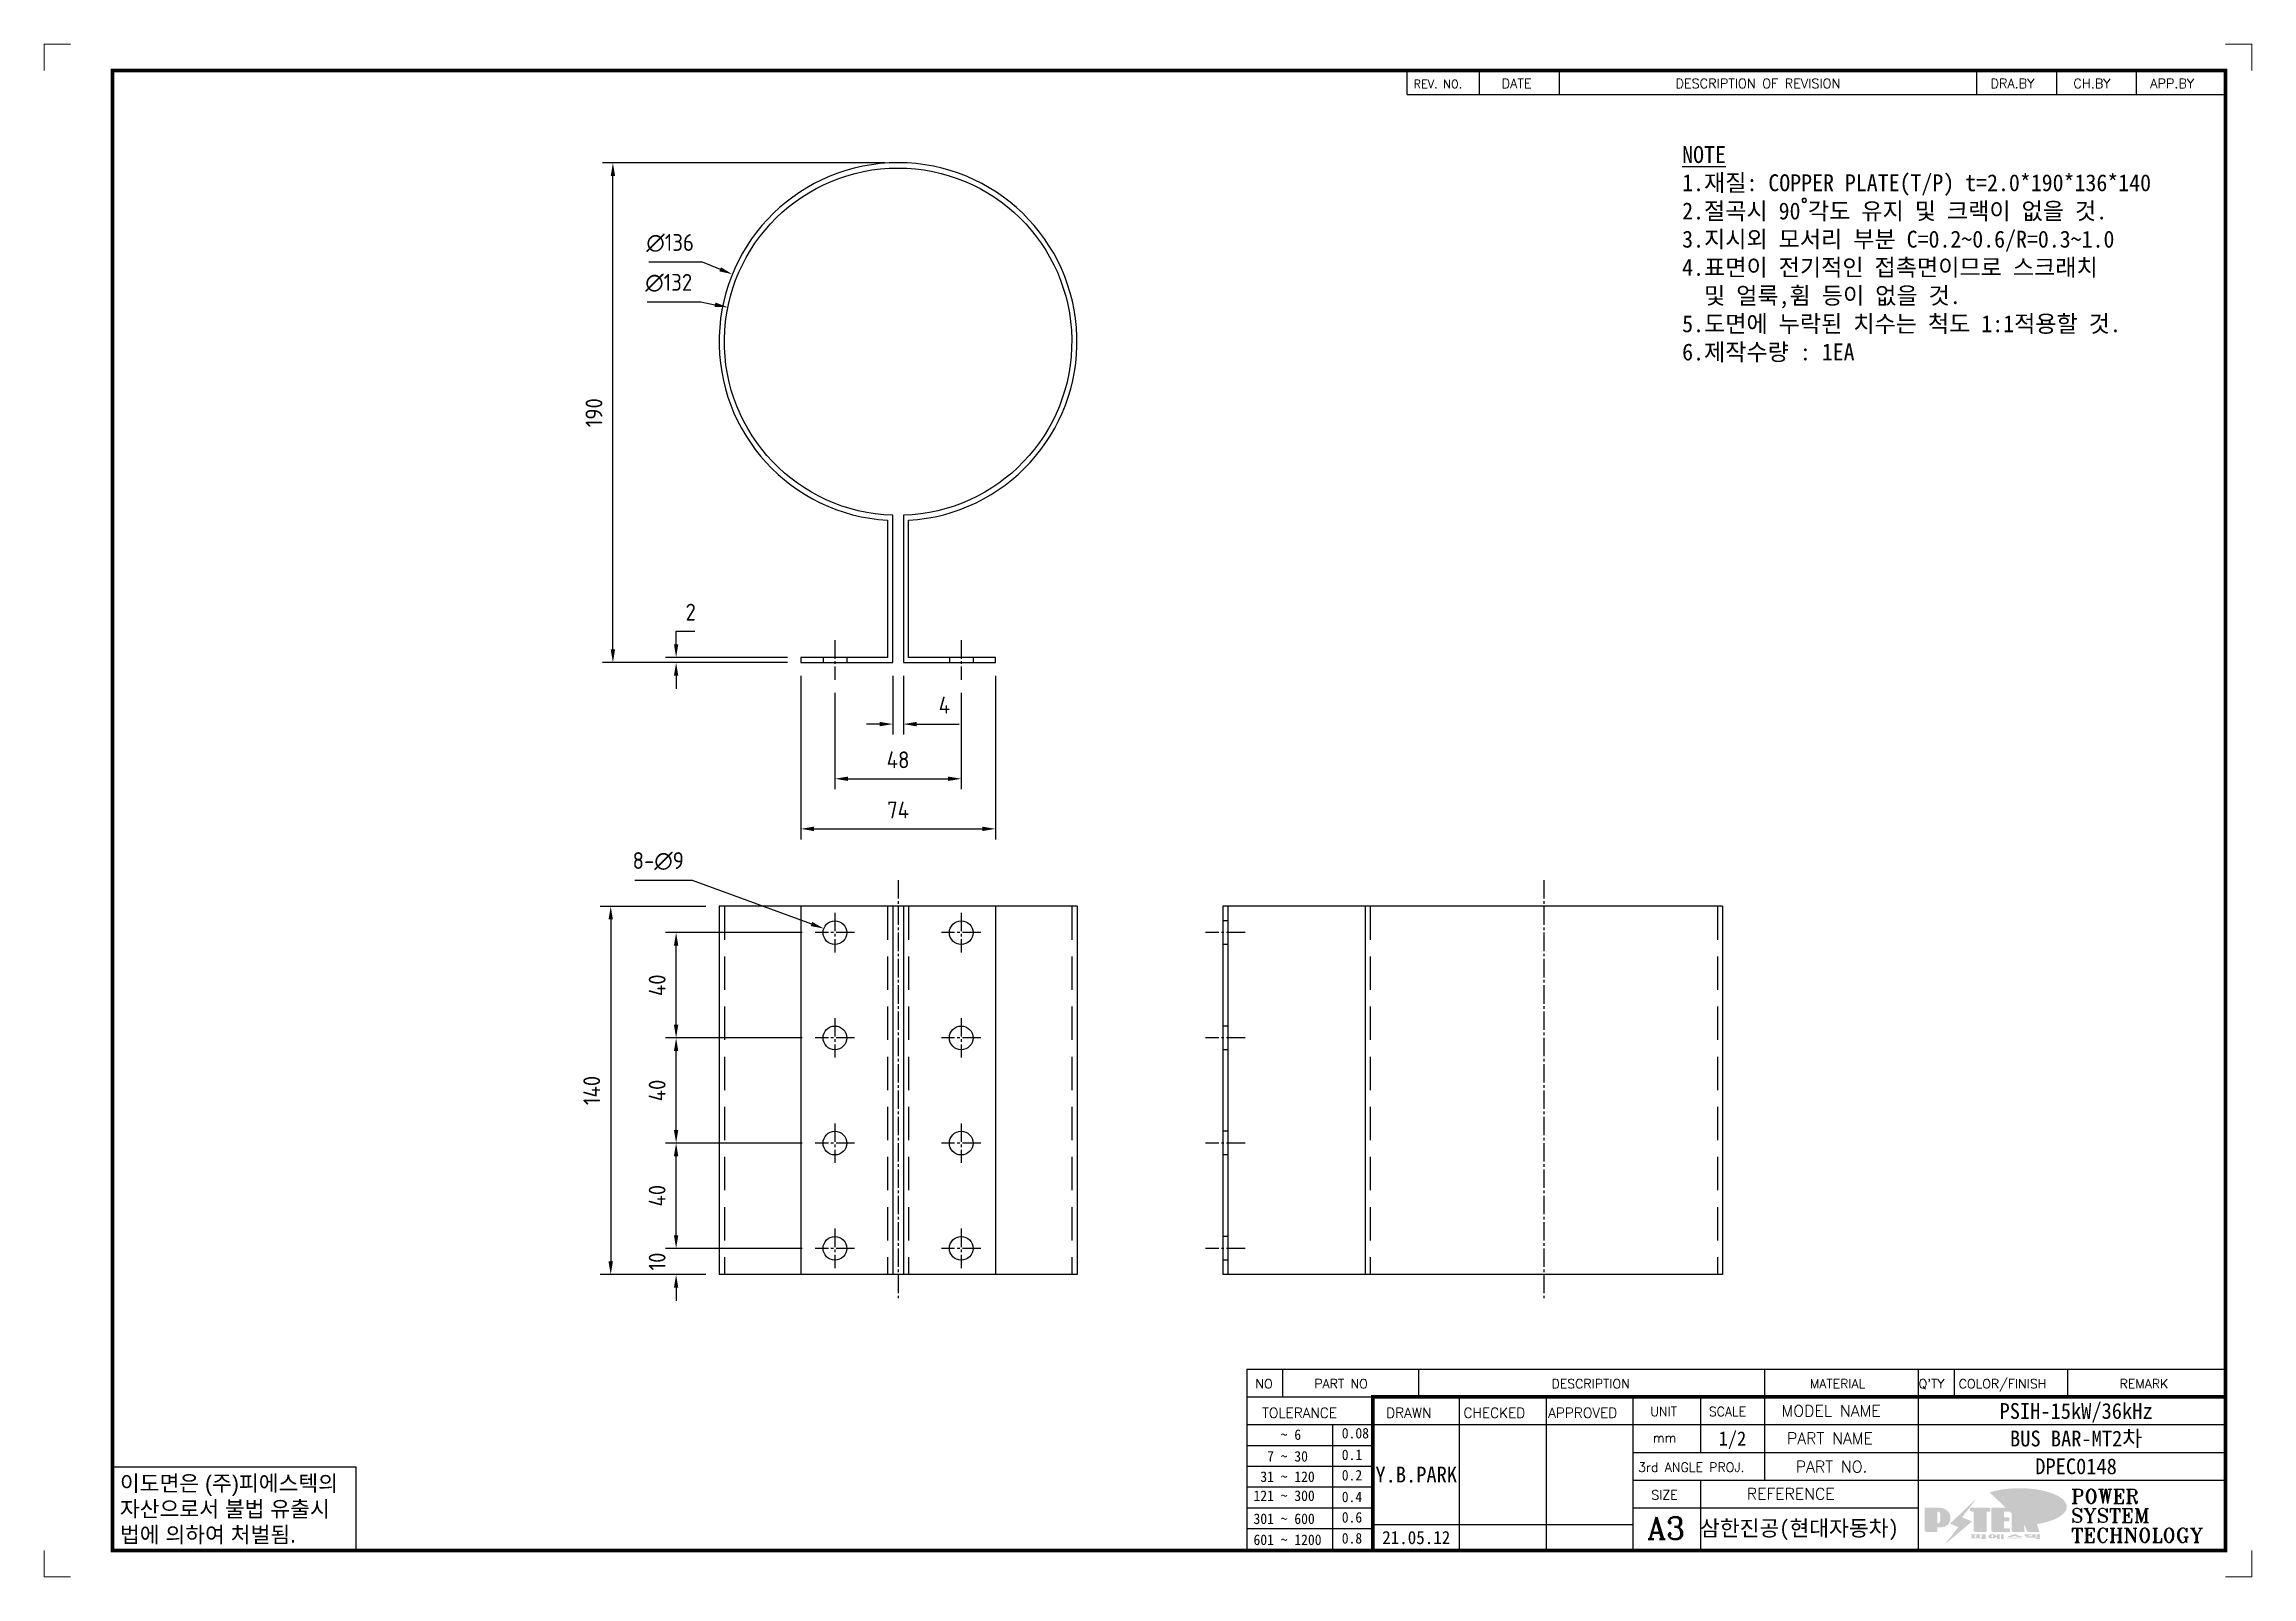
# Model space of a CAD drawing. Header units: millimetres. Extents: x 0 to 3119, y 0 to 1334.
# Drawn here: x 1318 to 2157, y 0 to 583 of the extents above; entities that cross this region are included whole.
import ezdxf
from ezdxf.enums import TextEntityAlignment as Align

# ---------------------------------------------------------------- set-up
doc = ezdxf.new("R2010")
doc.units = ezdxf.units.MM
for name, pattern in [('CENTER1', [10, 7, -1, 1, -1]), ('HIDDEN2', [4.7625, 3.175, -1.5875]), ('HIDDENX2', [19.05, 12.7, -6.35])]:
    doc.linetypes.add(name, pattern=pattern)
doc.layers.add('FORMAT-1', color=7, linetype='Continuous')
doc.layers.add('line', color=3, linetype='Continuous')
doc.styles.add('h1', font='')
doc.styles.add('HAN', font='')
doc.styles.add('RC', font='ROMANC.SHX')
doc.styles.add('ROMANT', font='romant')
doc.styles.get("Standard").update_dxf_attribs({"font": 'ISOCP.SHX', "bigfont": 'WHGTXT.SHX'})
doc.styles.get('h1').set_extended_font_data('New Gulim')
doc.styles.get('HAN').set_extended_font_data('GulimChe')
doc.dimstyles.new('PS-2', dxfattribs={"dimscale": 2, "dimtxt": 3.2, "dimasz": 2.5, "dimexe": 2, "dimexo": 2.5, "dimgap": 2, "dimtad": 1, "dimtoh": 1, "dimrnd": 0.01, "dimzin": 12, "dimdsep": 46, "dimtxsty": 'Standard', "dimcen": 0, "dimclrt": 2, "dimazin": 3, "dimtfac": 1, "dimtofl": 0, "dimtmove": 0, "dimatfit": 3, "dimfxl": 0, "dimtolj": 1, "dimtzin": 0, "dimarcsym": 0})

msp = doc.modelspace()

# ---------------------------------------------------------------- texts
at = {"color": 2, "insert": (1940.173, 543.849, 0.017), "char_height": 6.42978, "width": 794.61738, "attachment_point": 1, "style": 'HAN'}
msp.add_mtext('{\\LNOTE\\P}1.재질: COPPER PLATE(T/P) t=2.0*190*136*140\\P2.절곡시 90˚각도 유지 및 크랙이 없을 것.\\P3.지시외 모서리 부분 C=0.2~0.6/R=0.3~1.0\\P4.표면이 전기적인 접촉면이므로 스크래치\\P  및 얼룩,휨 등이 없을 것.\\P5.도면에 누락된 치수는 척도 1:1적용할 것.\\P{\\C1;6.제작수량 : 1EA}', dxfattribs=at)

# ---------------------------------------------------------------- blocks, each defined once
blk = doc.blocks.new('t3')
for p, q in [((0, 15.88), (46.25, 15.88)), ((0, 15.88), (0, 0)), ((46.25, 15.88), (46.25, 0)), ((0, 0), (46.25, 0))]:
    blk.add_line(p, q)
at = {"color": 1, "style": 'h1'}
for s, p in [('이도면은 (주)피에스텍의', (1.4, 11.29)), ('자산으로서 불법 유출시', (1.4, 6.41)), ('법에 의하여 처벌됨.', (1.4, 1.52))]:
    blk.add_text(s, height=3, dxfattribs=at).set_placement(p)
blk = doc.blocks.new('new LOGO')
at = {"layer": 'line'}
h = blk.add_hatch(color=1, dxfattribs=at)
h.paths.add_polyline_path([(41.5, 16.4), (54.3, 16.4, 1), (54.3, 82.9), (0, 82.9), (0, -0.1), (41.5, -0.1)])
h.paths.add_polyline_path([(41.5, 27.9), (41.5, 71.9), (43.6, 71.9, -0.414214), (54.6, 60.9), (54.6, 38.9, -0.414214), (43.6, 27.9)], flags=16)
h.paths.add_polyline_path([(214.7, 71.9), (227.5, 71.9), (227.5, 82.9), (159.7, 82.9), (159.7, 71.9), (172.5, 71.9), (172.5, -0.1), (214.7, -0.1)])
h.paths.add_polyline_path([(276, 37.4), (294.8, 37.4), (294.8, 49.1), (276, 49.1), (276, 71.9), (294.8, 71.9), (294.8, 82.9), (234.5, 82.9), (234.5, -0.1), (297, -0.1), (297, 10.9), (276, 10.9)])
h.paths.add_polyline_path([(347.2, 35.2), (359.7, -0.1), (400.5, -0.1), (379.6, 66.8), (399.7, 82.9), (380.6, 82.9), (347.2, 61.6), (347.2, 82.9), (305.5, 82.9), (305.5, -0.1), (347.2, -0.1)])
h = blk.add_hatch(color=250, dxfattribs=at)
h.paths.add_polyline_path([(44.5, 69.4), (46.6, 69.4, -0.129793), (52, 68, 0.221832), (43.6, 71.9), (41.5, 71.9), (41.5, 27.9), (43.6, 27.9, 0.02048), (44.5, 28)], flags=17)
h.paths.add_polyline_path([(44.5, 13.9), (57.3, 13.9, 0.72362), (77.1, 73.9, -0.679777), (54.3, 16.4), (41.5, 16.4), (41.5, -0.1), (3, -0.1), (3, -2.6), (44.5, -2.6)])
h.paths.add_polyline_path([(117.9, 14.2), (71.5, -44.4), (77.1, -39.6), (120.8, 15.6), (92, 28.9), (173.3, 106), (177.5, 111.4), (89.1, 27.6)])
h.paths.add_polyline_path([(162.7, 71.9), (162.7, 69.4), (172.5, 69.4), (172.5, 71.9)], flags=17)
h.paths.add_polyline_path([(217.7, 69.4), (230.5, 69.4), (230.5, 80.4), (227.5, 80.4), (227.5, 71.9), (214.7, 71.9), (214.7, -0.1), (175.5, -0.1), (175.5, -2.6), (217.7, -2.6)])
h.paths.add_polyline_path([(297.8, 46.6), (294.8, 46.6), (294.8, 37.4), (276, 37.4), (276, 10.9), (279, 10.9), (279, 34.9), (297.8, 34.9)])
h.paths.add_polyline_path([(300, 8.4), (297, 8.4), (297, -0.1), (237.5, -0.1), (237.5, -2.6), (300, -2.6)])
h.paths.add_polyline_path([(297.8, 80.4), (294.8, 80.4), (294.8, 71.9), (276, 71.9), (276, 49.1), (279, 49.1), (279, 69.4), (297.8, 69.4)])
h.paths.add_polyline_path([(350.2, 80.4), (347.2, 80.4), (347.2, 61.6), (350.2, 63.5)])
h.paths.add_polyline_path([(350.2, 26.7), (347.2, 35.2), (347.2, -0.1), (308.5, -0.1), (308.5, -2.6), (350.2, -2.6)])
h.paths.add_polyline_path([(402.7, 80.4), (396.5, 80.4), (379.6, 66.8), (400.5, -0.1), (361.8, -0.1), (362.7, -2.6), (403.5, -2.6), (382.6, 64.3)])
blk.add_hatch(color=5, dxfattribs=at).paths.add_polyline_path([(166.3, 35), (131, 49), (180.4, 112.7), (92, 28.9), (120.8, 15.6), (74.4, -43)])
h = blk.add_hatch(color=253, dxfattribs=at)
edge = h.paths.add_edge_path()
edge.add_ellipse((333.9, 86.4), major_axis=(-165.9, 0), ratio=0.39426, start_angle=111.51268, end_angle=334.46902)
edge.add_ellipse((314.1, 81.2), major_axis=(-153.7, 0), ratio=0.40699, start_angle=121.30662, end_angle=327.74369, ccw=False)
edge.add_line((394, 27.8), (394.7, 25.6))
h = blk.add_hatch(color=250, dxfattribs=at)
edge = h.paths.add_edge_path()
edge.add_ellipse((237.8, -17.6), major_axis=(-14.3, 0), ratio=0.526336, start_angle=192.2456, end_angle=269.07481)
edge.add_line((238.1, -10.1), (237.6, -10.1))
edge.add_ellipse((237.8, -17.6), major_axis=(-14.3, 0), ratio=0.526336, start_angle=270.92519, end_angle=449.07481)
edge.add_line((237.6, -25.1), (238.1, -25.1))
edge.add_ellipse((237.8, -17.6), major_axis=(-14.3, 0), ratio=0.526336, start_angle=450.92519, end_angle=527.7544)
edge.add_line((251.7, -19.2), (254.1, -19.2))
edge.add_line((254.1, -19.2), (254.1, -27.1))
edge.add_line((254.1, -27.1), (263.1, -27.1))
edge.add_line((263.1, -27.1), (263.1, -10.1))
edge.add_line((263.1, -10.1), (254.1, -10.1))
edge.add_line((254.1, -10.1), (254.1, -16))
edge.add_line((254.1, -16), (251.7, -16))
h.paths.add_polyline_path([(241, -16.4), (241, -18.7, -1), (234.4, -18.7), (234.4, -16.4, -1)], flags=16)
h.paths.add_polyline_path([(278.2, -10.1), (268.1, -10.1), (268.1, -27.1), (278.2, -27.1)])
h.paths.add_polyline_path([(310.3, -10.1), (310.3, -11.1, -0.157169), (289.3, -17.5), (294, -19.9, 0.128407), (316.3, -15.9, 0.128407), (338.6, -19.9), (343.3, -17.5, -0.157169), (322.2, -11.1), (322.2, -10.1)])
h.paths.add_polyline_path([(342.1, -25.1), (342.1, -22.3), (290.4, -22.3), (290.4, -25.1)])
h.paths.add_polyline_path([(352, -10.1), (352, -16.2, 0.414214), (354, -18.2), (378.7, -18.2), (378.7, -19.6), (390.2, -19.6), (390.2, -10.1), (378.7, -10.1), (378.7, -13.6), (374.7, -13.6), (374.7, -15.1), (378.7, -15.1), (378.7, -16.2), (364.7, -16.2), (364.7, -15.1), (371.2, -15.1), (371.2, -13.6), (364.7, -13.6), (364.7, -12.6), (374.7, -12.6), (374.7, -10.1)])
h.paths.add_polyline_path([(393.8, -10.1), (393.8, -19.6), (405, -19.6), (405, -10.1)])
h.paths.add_polyline_path([(405, -27.1), (405, -20.9), (356.8, -20.9), (356.8, -23), (391.8, -23), (391.8, -27.1)])
h.paths.add_polyline_path([(200.4, -10.1), (200.4, -22.3), (193.2, -22.3), (193.2, -12.6), (196.6, -12.6), (196.6, -10.1), (161, -10.1), (161, -12.6), (164.5, -12.6), (164.5, -22.3), (161, -22.3), (161, -25.1), (200.4, -25.1), (200.4, -27.1), (213.9, -27.1), (213.9, -10.1)])
h.paths.add_polyline_path([(182, -12.6), (175.6, -12.6), (175.6, -22.3), (182, -22.3)], flags=17)
blk = doc.blocks.new('format-3')
at = {"color": 3, "lineweight": 9}
for p, q in [((0, 286.3), (0, 291.3)), ((5, 291.3), (0, 291.3)), ((414.5, 291.3), (419.5, 291.3)), ((419.5, 286.3), (419.5, 291.3)), ((0, 5), (0, 0)), ((419.5, 5), (419.5, 0)), ((5, 0), (0, 0)), ((414.5, 0), (419.5, 0))]:
    blk.add_line(p, q, dxfattribs=at)
at = {"color": 180}
for p, q in [((258.97, 281.75), (258.97, 286.3)), ((272.71, 281.75), (272.71, 286.3)), ((287.94, 281.75), (287.94, 286.3)), ((367.22, 281.75), (367.22, 286.3)), ((382.45, 281.75), (382.45, 286.3)), ((397.61, 281.75), (397.61, 286.3)), ((258.97, 281.75), (414.5, 281.75)), ((228.5, 39.49), (228.5, 5)), ((228.5, 39.49), (414.5, 39.49)), ((235.29, 39.49), (235.29, 34.21)), ((261.24, 34.21), (261.24, 39.49)), ((326.9, 39.49), (326.9, 34.21)), ((356.11, 39.49), (356.11, 34.21)), ((362.93, 39.49), (362.93, 34.21)), ((384.48, 39.49), (384.48, 34.21)), ((228.5, 34.21), (252.48, 34.21)), ((268.96, 5), (268.96, 34.21)), ((285.45, 5), (285.45, 34.21)), ((301.94, 5), (301.94, 34.21)), ((314.72, 34.21), (314.72, 23.65)), ((326.9, 34.21), (326.9, 18.37)), ((356.11, 34.21), (356.11, 5)), ((228.5, 28.93), (252.48, 28.93)), ((244.89, 5.23), (244.89, 28.93)), ((252.48, 28.93), (414.5, 28.93)), ((228.5, 24.98), (252.48, 24.98)), ((228.5, 21.03), (252.48, 21.03)), ((301.94, 23.65), (414.5, 23.65)), ((228.5, 17.08), (252.48, 17.08)), ((301.94, 18.37), (414.5, 18.37)), ((314.72, 18.37), (314.72, 5)), ((228.5, 13.13), (252.48, 13.13)), ((301.94, 13.09), (356.11, 13.09)), ((228.5, 9.18), (252.48, 9.18)), ((252.48, 9.95), (301.94, 9.95))]:
    blk.add_line(p, q, dxfattribs=at)
at = {"const_width": 0.7}
blk.add_lwpolyline([(252.48, 5), (252.48, 34.21), (414.5, 34.21)], dxfattribs=at)
at = {"layer": 'FORMAT-1', "const_width": 0.7}
blk.add_lwpolyline([(13, 5), (13, 286.3), (414.5, 286.3), (414.5, 5)], close=True, dxfattribs=at)
blk.add_blockref('t3', (13, 5))
at = {"xscale": 0.05400000000000027, "yscale": 0.05400000000000027, "zscale": 0.05400000000000027}
blk.add_blockref('new LOGO', (357.35, 8.65), dxfattribs=at)
at = {"color": 2}
for s, height, style, p in [('REV. NO.', 1.56, 'RC', (260.23, 282.95)), ('DATE', 1.788, 'RC', (276.95, 282.94)), ('DESCRIPTION OF REVISION', 1.7875, 'RC', (309.98, 282.94)), ('DRA.BY', 1.788, 'RC', (369.83, 282.94)), ('CH.BY', 1.788, 'RC', (385.59, 282.94)), ('APP.BY', 1.788, 'RC', (400.18, 282.94)), ('COLOR/FINISH', 1.7424, 'RC', (363.8, 35.83)), ('NO', 1.742, 'RC', (230.16, 35.83)), ('PART NO', 1.742, 'RC', (241.36, 35.83)), ('DESCRIPTION', 1.7424, 'RC', (286.43, 35.83)), ('MATERIAL', 1.742, 'RC', (335.52, 35.83)), ("Q'TY", 1.742, 'RC', (356.17, 35.83)), ('REMARK', 1.742, 'RC', (394.37, 35.83)), (' TOLERANCE', 1.9, 'RC', (230.11, 30.22)), ('DRAWN', 1.9, 'RC', (255, 30.22)), ('CHECKED', 1.9, 'RC', (269.71, 30.22)), ('APPROVED', 1.9, 'RC', (285.8, 30.22)), ('UNIT', 1.742, 'RC', (305.19, 30.55)), ('SCALE', 1.742, 'RC', (316.32, 30.55)), ('MODEL NAME', 2.178, 'RC', (330.12, 30.46)), ('    ~ 6', 2, 'HAN', (229.8, 26.03)), ('0.08', 2, 'HAN', (246.57, 26.31)), ('mm', 1.742, 'RC', (305.67, 25.56)), ('PART NAME', 2.178, 'RC', (331.17, 25.24)), ('  7 ~ 30', 2, 'HAN', (229.8, 21.91)), ('0.1', 2, 'HAN', (246.57, 22.2)), ('3rd ANGLE PROJ.', 1.7424, 'RC', (302.87, 19.97)), ('PART NO.', 2.178, 'RC', (332.84, 19.85)), (' 31 ~ 120', 2, 'HAN', (229.8, 18.04)), ('0.2', 2, 'HAN', (246.57, 18.32)), ('REFERENCE', 2.178, 'RC', (323.52, 14.69)), ('121 ~ 300', 2, 'HAN', (229.8, 14.42)), ('0.4', 2, 'HAN', (246.57, 14.2)), ('SIZE', 1.742, 'RC', (305.39, 14.71)), ('301 ~ 600', 2, 'HAN', (229.8, 10.04)), ('0.6', 2, 'HAN', (246.57, 10.32)), ('601 ~ 1200', 2, 'HAN', (229.8, 6.05)), ('0.8', 2, 'HAN', (246.57, 6.33))]:
    blk.add_text(s, height=height, dxfattribs=dict(at, style=style)).set_placement(p)
at = {"style": 'ROMANT'}
for s, p in [('POWER', (385.15, 13.96)), ('SYSTEM', (385.15, 10.31)), ('TECHNOLOGY', (385.15, 6.56))]:
    blk.add_text(s, height=2.7, dxfattribs=at).set_placement(p)
at = {"color": 2, "lineweight": 25, "style": 'RC'}
blk.add_text('A3', height=4.182, dxfattribs=at).set_placement((304.61, 7.14))
at = {"style": 'HAN'}
for tag, height, p in [('MODEL-NAME', 3, (386.1, 31.53)), ('SCALE', 2.7, (320.81, 26.29)), ('PART-NAME', 3, (386.1, 26.29)), ('CH-BY', 3, (277.21, 19.44)), ('PART-NO', 3, (386.1, 21.01)), ('DRA-BY', 3, (260.72, 19.44)), ('APP-BY', 3, (293.7, 19.44)), ('DRA-DATE', 2.5, (260.72, 7.47)), ('CH-DATE', 2.5, (277.21, 7.47)), ('APP-DATE', 2.5, (293.7, 7.47)), ('관련업체', 3, (333.52, 9.26))]:
    blk.add_attdef(tag, text='', height=height, dxfattribs=at).set_placement(p, align=Align.MIDDLE_CENTER)
blk = doc.blocks.new('A$C2E256715')
at = {"color": 6}
for p, q in [((-136, 70), (-136, -70)), ((0, 70), (-136, 70)), ((0, 70), (0, -70)), ((0, -70), (-136, -70))]:
    blk.add_line(p, q, dxfattribs=at)
at = {"color": 2, "linetype": 'HIDDENX2'}
for p, q in [((-134, 70), (-134, -70)), ((-2, 70), (-2, -70))]:
    blk.add_line(p, q, dxfattribs=at)
blk = doc.blocks.new('*D122')
at = {"color": 0, "lineweight": -2}
for p, q in [((1557.84, 129.87), (1557.84, 134.87)), ((1605.7, 124.87), (1553.84, 124.87)), ((1569.2, 114.87), (1553.84, 114.87)), ((1557.84, 109.87), (1557.84, 104.87))]:
    blk.add_line(p, q, dxfattribs=at)
at = {"color": 0}
for points in [[(1557.01, 129.87), (1558.67, 129.87), (1557.84, 124.87)], [(1557.01, 109.87), (1558.67, 109.87), (1557.84, 114.87)]]:
    blk.add_solid(points, dxfattribs=at)
at = {"layer": 'Defpoints', "color": 0}
for p in [(1557.84, 124.87), (1610.7, 124.87), (1574.2, 114.87)]:
    blk.add_point(p, dxfattribs=at)
at = {"color": 2, "insert": (1550.64, 119.87), "char_height": 6.4, "attachment_point": 5, "rotation": 90}
blk.add_mtext('\\A1;10', dxfattribs=at)
blk = doc.blocks.new('*D123')
at = {"color": 0, "lineweight": -2}
for p, q in [((1605.7, 164.87), (1553.84, 164.87)), ((1557.84, 129.87), (1557.84, 159.87)), ((1605.7, 124.87), (1553.84, 124.87))]:
    blk.add_line(p, q, dxfattribs=at)
at = {"color": 0}
for points in [[(1557.01, 159.87), (1558.67, 159.87), (1557.84, 164.87)], [(1557.01, 129.87), (1558.67, 129.87), (1557.84, 124.87)]]:
    blk.add_solid(points, dxfattribs=at)
at = {"layer": 'Defpoints', "color": 0}
for p in [(1557.84, 164.87), (1610.7, 164.87), (1610.7, 124.87)]:
    blk.add_point(p, dxfattribs=at)
at = {"color": 2, "insert": (1550.64, 144.87), "char_height": 6.4, "attachment_point": 5, "rotation": 90}
blk.add_mtext('\\A1;40', dxfattribs=at)
blk = doc.blocks.new('*D124')
at = {"color": 0, "lineweight": -2}
for p, q in [((1605.7, 204.87), (1553.84, 204.87)), ((1557.84, 169.87), (1557.84, 199.87)), ((1605.7, 164.87), (1553.84, 164.87))]:
    blk.add_line(p, q, dxfattribs=at)
at = {"color": 0}
for points in [[(1557.01, 199.87), (1558.67, 199.87), (1557.84, 204.87)], [(1557.01, 169.87), (1558.67, 169.87), (1557.84, 164.87)]]:
    blk.add_solid(points, dxfattribs=at)
at = {"layer": 'Defpoints', "color": 0}
for p in [(1557.84, 204.87), (1610.7, 204.87), (1610.7, 164.87)]:
    blk.add_point(p, dxfattribs=at)
at = {"color": 2, "insert": (1550.64, 184.87), "char_height": 6.4, "attachment_point": 5, "rotation": 90}
blk.add_mtext('\\A1;40', dxfattribs=at)
blk = doc.blocks.new('*D125')
at = {"color": 0, "lineweight": -2}
for p, q in [((1605.7, 244.87), (1553.84, 244.87)), ((1557.84, 209.87), (1557.84, 239.87)), ((1605.7, 204.87), (1553.84, 204.87))]:
    blk.add_line(p, q, dxfattribs=at)
at = {"color": 0}
for points in [[(1557.01, 239.87), (1558.67, 239.87), (1557.84, 244.87)], [(1557.01, 209.87), (1558.67, 209.87), (1557.84, 204.87)]]:
    blk.add_solid(points, dxfattribs=at)
at = {"layer": 'Defpoints', "color": 0}
for p in [(1557.84, 244.87), (1610.7, 244.87), (1610.7, 204.87)]:
    blk.add_point(p, dxfattribs=at)
at = {"color": 2, "insert": (1550.64, 224.87), "char_height": 6.4, "attachment_point": 5, "rotation": 90}
blk.add_mtext('\\A1;40', dxfattribs=at)
blk = doc.blocks.new('*D126')
at = {"color": 0, "lineweight": -2}
for p, q in [((1569.2, 254.87), (1528.99, 254.87)), ((1532.99, 249.87), (1532.99, 119.87)), ((1569.2, 114.87), (1528.99, 114.87))]:
    blk.add_line(p, q, dxfattribs=at)
at = {"color": 0}
for points in [[(1532.16, 249.87), (1533.82, 249.87), (1532.99, 254.87)], [(1532.16, 119.87), (1533.82, 119.87), (1532.99, 114.87)]]:
    blk.add_solid(points, dxfattribs=at)
at = {"layer": 'Defpoints', "color": 0}
for p in [(1574.2, 254.87), (1532.99, 114.87), (1574.2, 114.87)]:
    blk.add_point(p, dxfattribs=at)
at = {"color": 2, "insert": (1525.79, 184.87), "char_height": 6.4, "attachment_point": 5, "rotation": 90}
blk.add_mtext('\\A1;140', dxfattribs=at)
blk = doc.blocks.new('*D127')
at = {"color": 0, "lineweight": -2}
for p, q in [((1640.2, 342.51), (1640.2, 320.14)), ((1644.2, 342.51), (1644.2, 320.14)), ((1635.2, 324.14), (1630.2, 324.14)), ((1649.2, 324.14), (1665.4, 324.14))]:
    blk.add_line(p, q, dxfattribs=at)
at = {"color": 0}
for points in [[(1635.2, 324.98), (1635.2, 323.31), (1640.2, 324.14)], [(1649.2, 324.98), (1649.2, 323.31), (1644.2, 324.14)]]:
    blk.add_solid(points, dxfattribs=at)
at = {"layer": 'Defpoints', "color": 0}
for p in [(1640.2, 347.51), (1644.2, 347.51), (1644.2, 324.14)]:
    blk.add_point(p, dxfattribs=at)
at = {"color": 2, "insert": (1659.8, 331.34), "char_height": 6.4, "attachment_point": 5}
blk.add_mtext('\\A1;4', dxfattribs=at)
blk = doc.blocks.new('*D128')
at = {"color": 0, "lineweight": -2}
for p, q in [((1618.2, 336.01), (1618.2, 299.36)), ((1666.2, 336.01), (1666.2, 299.36)), ((1623.2, 303.36), (1661.2, 303.36))]:
    blk.add_line(p, q, dxfattribs=at)
at = {"color": 0}
for points in [[(1623.2, 304.19), (1623.2, 302.53), (1618.2, 303.36)], [(1661.2, 304.19), (1661.2, 302.53), (1666.2, 303.36)]]:
    blk.add_solid(points, dxfattribs=at)
at = {"layer": 'Defpoints', "color": 0}
for p in [(1618.2, 341.01), (1666.2, 341.01), (1666.2, 303.36)]:
    blk.add_point(p, dxfattribs=at)
at = {"color": 2, "insert": (1642.2, 310.56), "char_height": 6.4, "attachment_point": 5}
blk.add_mtext('\\A1;48', dxfattribs=at)
blk = doc.blocks.new('*D129')
at = {"color": 0, "lineweight": -2}
for p, q in [((1605.2, 342.51), (1605.2, 280.32)), ((1679.2, 342.51), (1679.2, 280.32)), ((1610.2, 284.32), (1674.2, 284.32))]:
    blk.add_line(p, q, dxfattribs=at)
at = {"color": 0}
for points in [[(1610.2, 285.16), (1610.2, 283.49), (1605.2, 284.32)], [(1674.2, 285.16), (1674.2, 283.49), (1679.2, 284.32)]]:
    blk.add_solid(points, dxfattribs=at)
at = {"layer": 'Defpoints', "color": 0}
for p in [(1605.2, 347.51), (1679.2, 347.51), (1679.2, 284.32)]:
    blk.add_point(p, dxfattribs=at)
at = {"color": 2, "insert": (1642.2, 291.52), "char_height": 6.4, "attachment_point": 5}
blk.add_mtext('\\A1;74', dxfattribs=at)
blk = doc.blocks.new('*D130')
at = {"color": 0, "lineweight": -2}
for p, q in [((1542.17, 264.87), (1563.91, 264.87)), ((1563.91, 264.87), (1609.28, 248.16))]:
    blk.add_line(p, q, dxfattribs=at)
at = {"color": 0}
blk.add_solid([(1609.57, 248.94), (1609, 247.37), (1613.98, 246.43)], dxfattribs=at)
at = {"layer": 'Defpoints', "color": 0}
for p in [(1613.98, 246.43), (1622.42, 243.32)]:
    blk.add_point(p, dxfattribs=at)
at = {"color": 2, "insert": (1551.04, 272.07), "char_height": 6.4, "attachment_point": 5}
blk.add_mtext('\\A1;8-∅9', dxfattribs=at)
blk = doc.blocks.new('*D131')
at = {"color": 0, "lineweight": -2}
for p, q in [((1546.84, 484.65), (1567.23, 484.65)), ((1567.23, 484.65), (1572.6, 483.57))]:
    blk.add_line(p, q, dxfattribs=at)
at = {"color": 0}
blk.add_solid([(1572.77, 484.39), (1572.44, 482.75), (1577.5, 482.58)], dxfattribs=at)
at = {"layer": 'Defpoints', "color": 0}
for p in [(1577.5, 482.58), (1706.89, 456.44)]:
    blk.add_point(p, dxfattribs=at)
at = {"color": 2, "insert": (1555.04, 491.85), "char_height": 6.4, "attachment_point": 5}
blk.add_mtext('\\A1;∅132', dxfattribs=at)
blk = doc.blocks.new('*D132')
at = {"color": 0, "lineweight": -2}
for p, q in [((1547.42, 499.8), (1567.73, 499.8)), ((1567.73, 499.8), (1574.58, 497.02))]:
    blk.add_line(p, q, dxfattribs=at)
at = {"color": 0}
blk.add_solid([(1574.89, 497.79), (1574.27, 496.25), (1579.21, 495.14)], dxfattribs=at)
at = {"layer": 'Defpoints', "color": 0}
for p in [(1579.21, 495.14), (1705.18, 443.88)]:
    blk.add_point(p, dxfattribs=at)
at = {"color": 2, "insert": (1555.57, 507), "char_height": 6.4, "attachment_point": 5}
blk.add_mtext('\\A1;∅136', dxfattribs=at)
blk = doc.blocks.new('*D133')
at = {"color": 0, "lineweight": -2}
for p, q in [((1557.84, 354.51), (1557.84, 359.51)), ((1557.84, 359.51), (1564.95, 359.51)), ((1600.2, 349.51), (1553.84, 349.51)), ((1600.2, 347.51), (1553.84, 347.51)), ((1557.84, 342.51), (1557.84, 337.51))]:
    blk.add_line(p, q, dxfattribs=at)
at = {"color": 0}
for points in [[(1557.01, 354.51), (1558.67, 354.51), (1557.84, 349.51)], [(1557.01, 342.51), (1558.67, 342.51), (1557.84, 347.51)]]:
    blk.add_solid(points, dxfattribs=at)
at = {"layer": 'Defpoints', "color": 0}
for p in [(1557.84, 349.51), (1605.2, 349.51), (1605.2, 347.51)]:
    blk.add_point(p, dxfattribs=at)
at = {"color": 2, "insert": (1563.39, 366.71), "char_height": 6.4, "attachment_point": 5}
blk.add_mtext('\\A1;2', dxfattribs=at)
blk = doc.blocks.new('*D134')
at = {"color": 0, "lineweight": -2}
for p, q in [((1637.2, 537.51), (1529.82, 537.51)), ((1533.82, 352.51), (1533.82, 532.51)), ((1600.2, 347.51), (1529.82, 347.51))]:
    blk.add_line(p, q, dxfattribs=at)
at = {"color": 0}
for points in [[(1532.99, 532.51), (1534.66, 532.51), (1533.82, 537.51)], [(1532.99, 352.51), (1534.66, 352.51), (1533.82, 347.51)]]:
    blk.add_solid(points, dxfattribs=at)
at = {"layer": 'Defpoints', "color": 0}
for p in [(1533.82, 537.51), (1642.2, 537.51), (1605.2, 347.51)]:
    blk.add_point(p, dxfattribs=at)
at = {"color": 2, "insert": (1526.62, 442.51), "char_height": 6.4, "attachment_point": 5, "rotation": 90}
blk.add_mtext('\\A1;190', dxfattribs=at)

# ---------------------------------------------------------------- dimensions: what is measured, and where the dimension line sits
for base, p1, p2, picture, middle in [((1533.822, 537.508), (1605.198, 347.508), (1642.198, 537.508), '*D134', (1526.622, 442.508)), ((1557.841, 349.508), (1605.198, 347.508), (1605.198, 349.508), '*D133', (1563.395, 366.709)), ((1532.989, 114.874), (1574.198, 254.874), (1574.198, 114.874), '*D126', (1525.789, 184.874))]:
    dim = msp.add_linear_dim(base=base, p1=p1, p2=p2, angle=90, dimstyle='PS-2')
    dim.commit()
    dim.dimension.update_dxf_attribs({"geometry": picture, "text_midpoint": middle})
for p1, p2, picture, middle in [((1705.184, 443.882), (1579.212, 495.135), '*D132', (1555.575, 499.805)), ((1706.891, 456.439), (1577.505, 482.578), '*D131', (1567.228, 484.654))]:
    dim = msp.add_diameter_dim_2p(p1=p1, p2=p2, dimstyle='PS-2')
    dim.commit()
    dim.dimension.update_dxf_attribs({"geometry": picture, "text_midpoint": middle, "dimtype": 163})
for base, p1, p2, picture, middle in [((1679.198, 284.322), (1605.198, 347.508), (1679.198, 347.508), '*D129', (1642.198, 291.522)), ((1644.198, 324.143), (1640.198, 347.508), (1644.198, 347.508), '*D127', (1659.798, 331.343)), ((1666.198, 303.36), (1618.198, 341.008), (1666.198, 341.008), '*D128', (1642.198, 310.56))]:
    dim = msp.add_linear_dim(base=base, p1=p1, p2=p2, dimstyle='PS-2')
    dim.commit()
    dim.dimension.update_dxf_attribs({"geometry": picture, "text_midpoint": middle})
dim = msp.add_diameter_dim_2p(p1=(1622.421, 243.318), p2=(1613.975, 246.429), text='8-<>', dimstyle='PS-2')
dim.commit()
dim.dimension.update_dxf_attribs({"geometry": '*D130', "text_midpoint": (1551.036, 264.869), "dimtype": 163})
for base, p1, p2, picture, middle in [((1557.841, 244.874), (1610.698, 204.874), (1610.698, 244.874), '*D125', (1550.641, 224.874)), ((1557.841, 204.874), (1610.698, 164.874), (1610.698, 204.874), '*D124', (1550.641, 184.874)), ((1557.841, 164.874), (1610.698, 124.874), (1610.698, 164.874), '*D123', (1550.641, 144.874))]:
    dim = msp.add_linear_dim(base=base, p1=p1, p2=p2, angle=90, dimstyle='PS-2', override={"dimtmove": 1})
    dim.commit()
    dim.dimension.update_dxf_attribs({"geometry": picture, "text_midpoint": middle})
dim = msp.add_linear_dim(base=(1557.841, 124.874), p1=(1574.198, 114.874), p2=(1610.698, 124.874), angle=90, dimstyle='PS-2')
dim.commit()
dim.dimension.update_dxf_attribs({"geometry": '*D122', "text_midpoint": (1557.841, 119.874), "dimtype": 160})

# ---------------------------------------------------------------- linework, layer by layer
at = {"color": 1, "linetype": 'CENTER1'}
for p, q in [((1618.198, 356.008), (1618.198, 341.008)), ((1666.198, 356.008), (1666.198, 341.008)), ((1642.198, 264.874), (1642.198, 104.874)), ((1887.554, 264.874), (1887.554, 104.874)), ((1618.198, 252.374), (1618.198, 237.374)), ((1666.198, 252.374), (1666.198, 237.374)), ((1625.698, 244.874), (1610.698, 244.874)), ((1673.698, 244.874), (1658.698, 244.874)), ((1774.054, 244.873), (1759.054, 244.873)), ((1618.198, 212.374), (1618.198, 197.374)), ((1666.198, 212.374), (1666.198, 197.374)), ((1625.698, 204.874), (1610.698, 204.874)), ((1673.698, 204.874), (1658.698, 204.874)), ((1774.054, 204.873), (1759.054, 204.873)), ((1618.198, 172.374), (1618.198, 157.374)), ((1666.198, 172.374), (1666.198, 157.374)), ((1625.698, 164.874), (1610.698, 164.874)), ((1673.698, 164.874), (1658.698, 164.874)), ((1774.054, 164.873), (1759.054, 164.873)), ((1618.198, 132.374), (1618.198, 117.374)), ((1666.198, 132.374), (1666.198, 117.374)), ((1625.698, 124.874), (1610.698, 124.874)), ((1673.698, 124.874), (1658.698, 124.874)), ((1774.054, 124.873), (1759.054, 124.873))]:
    msp.add_line(p, q, dxfattribs=at)
at = {"color": 2, "linetype": 'HIDDEN2'}
for p, q in [((1613.698, 349.508), (1613.698, 347.508)), ((1622.698, 349.508), (1622.698, 347.508)), ((1661.698, 349.508), (1661.698, 347.508)), ((1670.698, 349.508), (1670.698, 347.508)), ((1767.554, 249.373), (1765.554, 249.373)), ((1767.554, 240.373), (1765.554, 240.373)), ((1767.554, 209.373), (1765.554, 209.373)), ((1767.554, 200.373), (1765.554, 200.373)), ((1767.554, 169.373), (1765.554, 169.373)), ((1767.554, 160.373), (1765.554, 160.373)), ((1767.554, 129.373), (1765.554, 129.373)), ((1767.554, 120.373), (1765.554, 120.373))]:
    msp.add_line(p, q, dxfattribs=at)
at = {"color": 6}
for p, q in [((1605.198, 254.874), (1605.198, 114.874)), ((1640.198, 254.874), (1640.198, 114.874)), ((1644.198, 254.874), (1644.198, 114.874)), ((1679.198, 254.874), (1679.198, 114.874)), ((1955.552, 254.874), (1765.554, 254.874)), ((1765.554, 254.874), (1765.554, 114.874)), ((1767.554, 254.874), (1767.554, 114.874)), ((1819.672, 254.874), (1819.672, 114.874)), ((1955.552, 254.874), (1955.552, 114.874)), ((1955.552, 114.874), (1765.554, 114.874))]:
    msp.add_line(p, q, dxfattribs=at)
at = {"color": 2, "linetype": 'HIDDENX2'}
for p, q in [((1638.198, 254.874), (1638.198, 114.874)), ((1646.198, 254.874), (1646.198, 114.874)), ((1821.59, 254.874), (1821.59, 114.874)), ((1953.552, 254.874), (1953.552, 114.874))]:
    msp.add_line(p, q, dxfattribs=at)
at = {"color": 6}
msp.add_lwpolyline([(1638.198, 349.508), (1605.198, 349.508), (1605.198, 347.508), (1640.198, 347.508), (1640.198, 403.539, -65.984845), (1644.198, 403.539), (1644.198, 347.508), (1679.198, 347.508), (1679.198, 349.508), (1646.198, 349.508), (1646.198, 401.626, 33.9705627), (1638.198, 401.626)], format="xyb", close=True, dxfattribs=at)
for centre in [(1618.198, 244.874), (1666.198, 244.874), (1618.198, 204.874), (1666.198, 204.874), (1618.198, 164.874), (1666.198, 164.874), (1618.198, 124.874), (1666.198, 124.874)]:
    msp.add_circle(centre, 4.5, dxfattribs=at)

# ---------------------------------------------------------------- block references
at = {"xscale": 2, "yscale": 2, "zscale": 2}
msp.add_blockref('format-3', (1317.676, 0), dxfattribs=at).add_auto_attribs({'DRA-DATE': '21.05.12', 'DRA-BY': 'Y.B.PARK', 'MODEL-NAME': 'PSIH-15kW/36kHz', 'PART-NAME': 'BUS BAR-MT2차', 'PART-NO': 'DPEC0148', 'SCALE': '1/2', '관련업체': '삼한진공(현대자동차)'})
msp.add_blockref('A$C2E256715', (1710.198, 184.874))

msp.set_redraw_order([(e.dxf.handle, doc.entitydb.next_handle()) for e in msp.query("TEXT MTEXT ATTDEF DIMENSION ARC_DIMENSION")])  # texts and dimensions are drawn at this point

doc.saveas('drawing.dxf')
